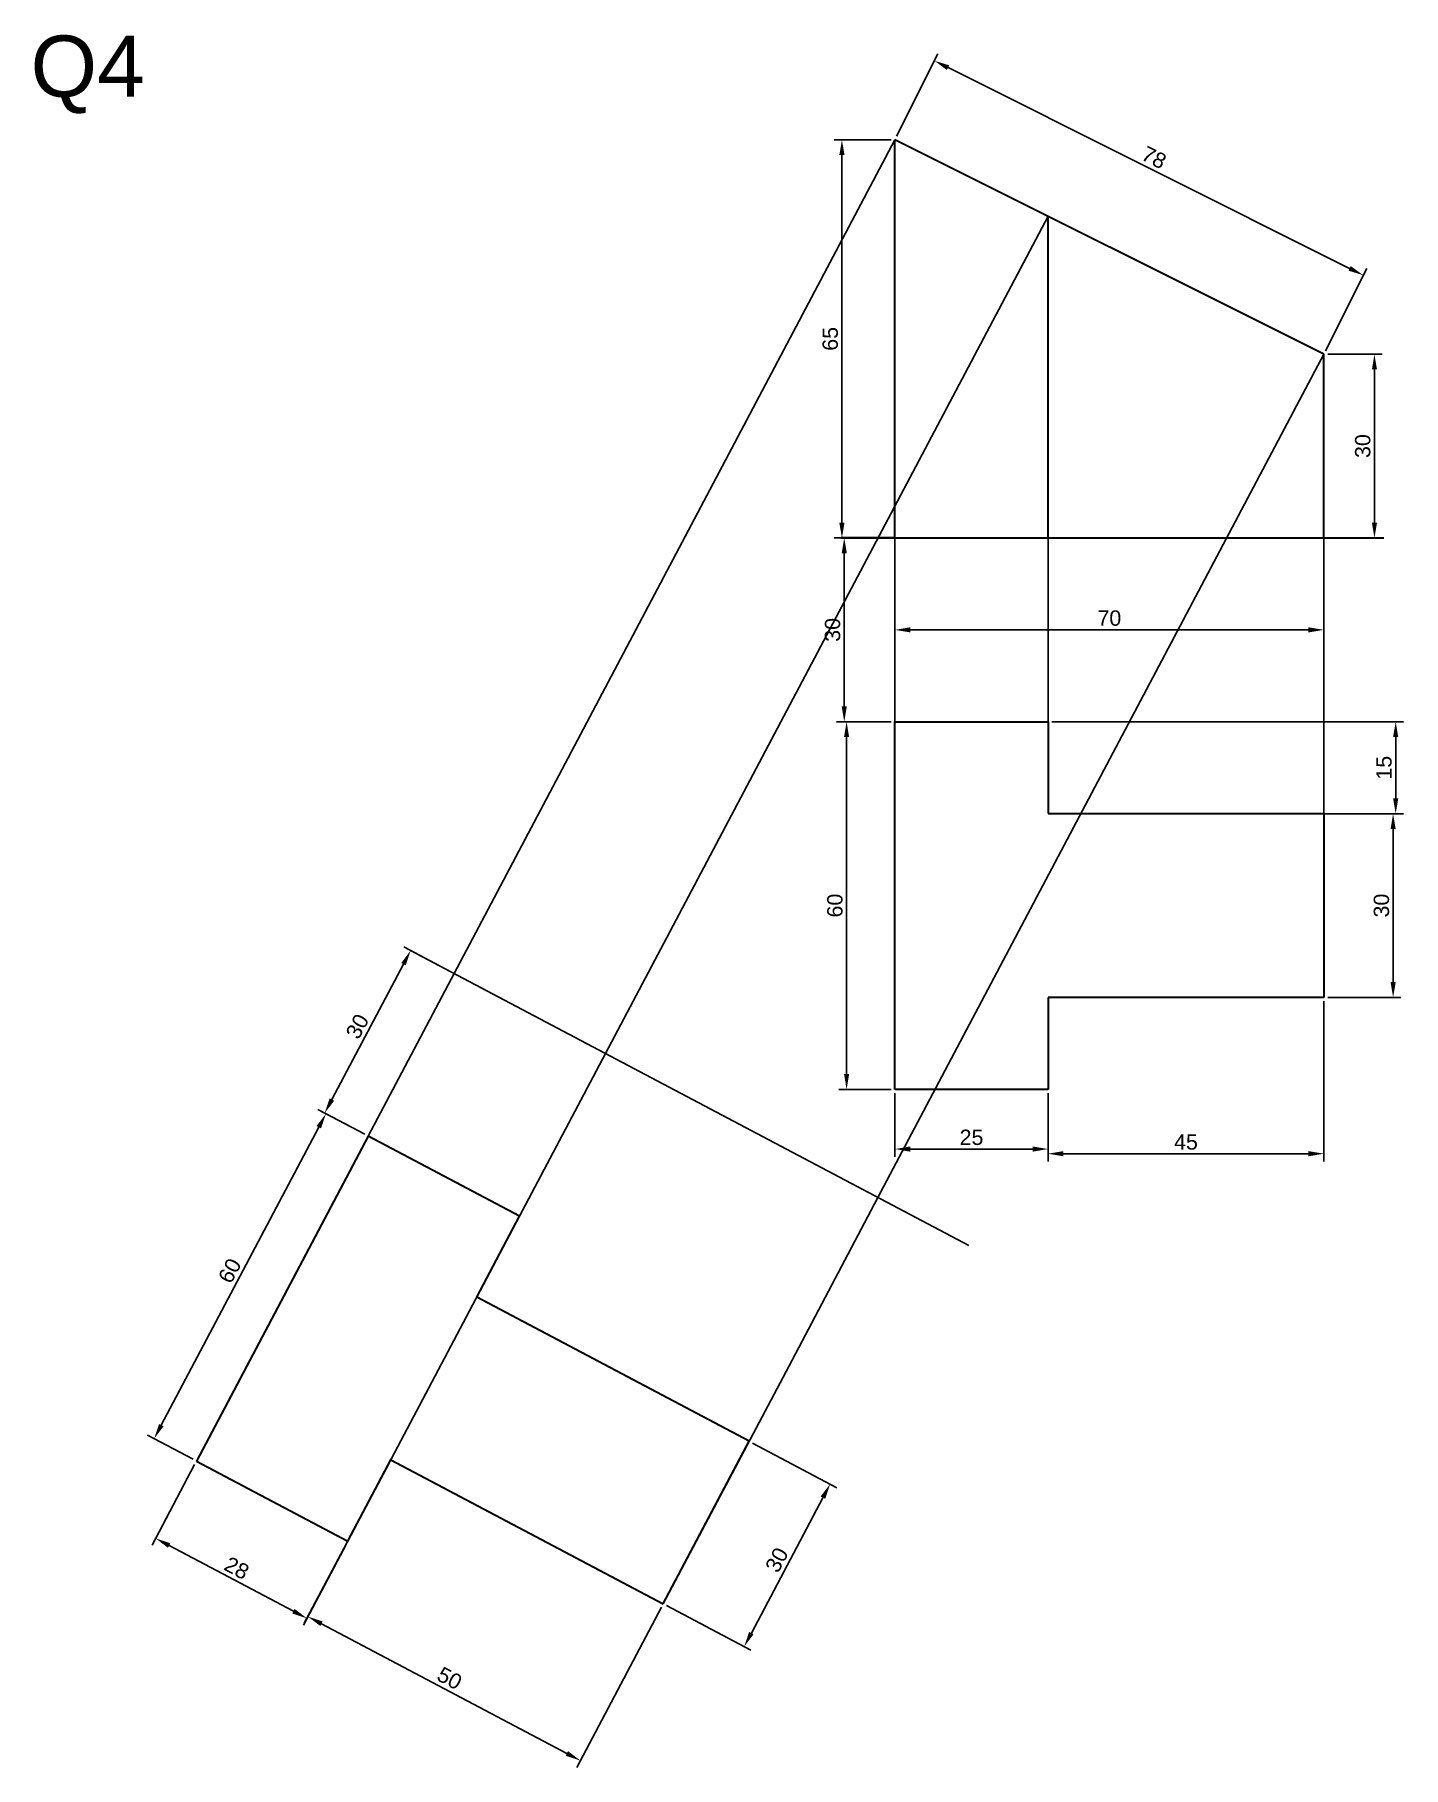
# Model space of a CAD drawing. Header units: millimetres. Extents: x 137 to 7220, y 7466 to 9893.
# Drawn here: x 2874.7 to 3098.1, y 8761.3 to 9044.1 of the extents above; entities that cross this region are included whole.
import ezdxf

# ---------------------------------------------------------------- set-up
doc = ezdxf.new("R2010")
doc.units = ezdxf.units.MM
doc.header["$PDMODE"] = 35
doc.header["$PDSIZE"] = 3
for name, color, linetype in [('Dimensions', 1, 'Continuous'), ('Projection', 140, 'Continuous'), ('Text', 7, 'Continuous')]:
    doc.layers.add(name, color=color, linetype=linetype)
doc.layers.add('Object', color=7, linetype='Continuous', lineweight=30)
doc.styles.get("Standard").update_dxf_attribs({"font": 'arial.ttf'})
doc.dimstyles.new('ISO-25', dxfattribs={"dimtxt": 2.5, "dimasz": 2.5, "dimexe": 1.25, "dimexo": 0.625, "dimtad": 1, "dimdec": 0, "dimtxsty": 'Standard', "dimcen": 2.5, "dimadec": 0, "dimazin": 0, "dimtfac": 1, "dimtdec": 0, "dimtmove": 0, "dimatfit": 3, "dimfxl": 1, "dimarcsym": 0})

msp = doc.modelspace()

# ---------------------------------------------------------------- texts
at = {"layer": 'Text'}
msp.add_text('Q4', height=10, dxfattribs=at).set_placement((2874.024, 9033.913))

# ---------------------------------------------------------------- blocks, each defined once
blk = doc.blocks.new('*D853')
at = {"layer": 'Defpoints', "color": 0, "transparency": 16777216}
for p in [(3015.09, 8961.91), (3085.09, 8961.91), (3085.09, 8946.91)]:
    blk.add_point(p, dxfattribs=at)
at = {"layer": 'Dimensions', "color": 0, "lineweight": -2, "transparency": 16777216}
for p, q in [((3015.09, 8961.29), (3015.09, 8945.66)), ((3085.09, 8961.29), (3085.09, 8945.66)), ((3017.59, 8946.91), (3082.59, 8946.91))]:
    blk.add_line(p, q, dxfattribs=at)
at = {"layer": 'Dimensions', "color": 0, "transparency": 16777216}
for points in [[(3017.59, 8947.33), (3017.59, 8946.5), (3015.09, 8946.91)], [(3082.59, 8947.33), (3082.59, 8946.5), (3085.09, 8946.91)]]:
    blk.add_solid(points, dxfattribs=at)
at = {"layer": 'Dimensions', "color": 0, "transparency": 16777216, "insert": (3050.09, 8948.82), "char_height": 2.5, "attachment_point": 5}
blk.add_mtext('70', dxfattribs=at)
blk = doc.blocks.new('*D854')
at = {"layer": 'Defpoints', "color": 0, "transparency": 16777216}
for p in [(3085.09, 8991.91), (3093.35, 8991.91), (3085.09, 8961.91)]:
    blk.add_point(p, dxfattribs=at)
at = {"layer": 'Dimensions', "color": 0, "lineweight": -2, "transparency": 16777216}
for p, q in [((3085.72, 8991.91), (3094.6, 8991.91)), ((3093.35, 8964.41), (3093.35, 8989.41)), ((3085.72, 8961.91), (3094.6, 8961.91))]:
    blk.add_line(p, q, dxfattribs=at)
at = {"layer": 'Dimensions', "color": 0, "transparency": 16777216}
for points in [[(3092.94, 8989.41), (3093.77, 8989.41), (3093.35, 8991.91)], [(3092.94, 8964.41), (3093.77, 8964.41), (3093.35, 8961.91)]]:
    blk.add_solid(points, dxfattribs=at)
at = {"layer": 'Dimensions', "color": 0, "transparency": 16777216, "insert": (3091.45, 8976.91), "char_height": 2.5, "attachment_point": 5, "rotation": 90}
blk.add_mtext('30', dxfattribs=at)
blk = doc.blocks.new('*D855')
at = {"layer": 'Defpoints', "color": 0, "transparency": 16777216}
for p in [(3006.44, 9026.91), (3015.09, 9026.91), (3015.09, 8961.91)]:
    blk.add_point(p, dxfattribs=at)
at = {"layer": 'Dimensions', "color": 0, "lineweight": -2, "transparency": 16777216}
for p, q in [((3014.47, 9026.91), (3005.19, 9026.91)), ((3006.44, 8964.41), (3006.44, 9024.41)), ((3014.47, 8961.91), (3005.19, 8961.91))]:
    blk.add_line(p, q, dxfattribs=at)
at = {"layer": 'Dimensions', "color": 0, "transparency": 16777216}
for points in [[(3006.02, 9024.41), (3006.86, 9024.41), (3006.44, 9026.91)], [(3006.02, 8964.41), (3006.86, 8964.41), (3006.44, 8961.91)]]:
    blk.add_solid(points, dxfattribs=at)
at = {"layer": 'Dimensions', "color": 0, "transparency": 16777216, "insert": (3004.54, 8994.41), "char_height": 2.5, "attachment_point": 5, "rotation": 90}
blk.add_mtext('65', dxfattribs=at)
blk = doc.blocks.new('*D808')
at = {"layer": 'Defpoints', "color": 0, "transparency": 16777216}
for p in [(3015.09, 9026.91), (3091.53, 9004.8), (3085.09, 8991.91)]:
    blk.add_point(p, dxfattribs=at)
at = {"layer": 'Dimensions', "color": 0, "lineweight": -2, "transparency": 16777216}
for p, q in [((3015.37, 9027.47), (3022.09, 9040.91)), ((3023.77, 9038.68), (3089.3, 9005.91)), ((3085.37, 8992.47), (3092.09, 9005.91))]:
    blk.add_line(p, q, dxfattribs=at)
at = {"layer": 'Dimensions', "color": 0, "transparency": 16777216}
for points in [[(3023.95, 9039.05), (3023.58, 9038.3), (3021.53, 9039.8)], [(3089.48, 9006.29), (3089.11, 9005.54), (3091.53, 9004.8)]]:
    blk.add_solid(points, dxfattribs=at)
at = {"layer": 'Dimensions', "color": 0, "transparency": 16777216, "insert": (3057.38, 9024), "char_height": 2.5, "attachment_point": 5, "rotation": 333.4349}
blk.add_mtext('78', dxfattribs=at)
blk = doc.blocks.new('*D871')
at = {"layer": 'Defpoints', "color": 0, "transparency": 16777216}
for p in [(3015.09, 8961.91), (3006.82, 8931.91), (3015.09, 8931.91)]:
    blk.add_point(p, dxfattribs=at)
at = {"layer": 'Dimensions', "color": 0, "lineweight": -2, "transparency": 16777216}
for p, q in [((3014.47, 8961.91), (3005.57, 8961.91)), ((3006.82, 8959.41), (3006.82, 8934.41)), ((3014.47, 8931.91), (3005.57, 8931.91))]:
    blk.add_line(p, q, dxfattribs=at)
at = {"layer": 'Dimensions', "color": 0, "transparency": 16777216}
for points in [[(3006.4, 8959.41), (3007.24, 8959.41), (3006.82, 8961.91)], [(3006.4, 8934.41), (3007.24, 8934.41), (3006.82, 8931.91)]]:
    blk.add_solid(points, dxfattribs=at)
at = {"layer": 'Dimensions', "color": 0, "transparency": 16777216, "insert": (3004.92, 8946.91), "char_height": 2.5, "attachment_point": 5, "rotation": 90}
blk.add_mtext('30', dxfattribs=at)
blk = doc.blocks.new('*D872')
at = {"layer": 'Defpoints', "color": 0, "transparency": 16777216}
for p in [(2943.15, 8890.81), (2922.03, 8868.04), (2929.13, 8864.29)]:
    blk.add_point(p, dxfattribs=at)
at = {"layer": 'Dimensions', "color": 0, "lineweight": -2, "transparency": 16777216}
for p, q in [((2942.6, 8891.11), (2934.95, 8895.15)), ((2934.88, 8892.36), (2923.2, 8870.25)), ((2928.58, 8864.58), (2920.93, 8868.63))]:
    blk.add_line(p, q, dxfattribs=at)
at = {"layer": 'Dimensions', "color": 0, "transparency": 16777216}
for points in [[(2934.52, 8892.55), (2935.25, 8892.16), (2936.05, 8894.57)], [(2922.83, 8870.45), (2923.57, 8870.06), (2922.03, 8868.04)]]:
    blk.add_solid(points, dxfattribs=at)
at = {"layer": 'Dimensions', "color": 0, "transparency": 16777216, "insert": (2927.36, 8882.19), "char_height": 2.5, "attachment_point": 5, "rotation": 62.1403}
blk.add_mtext('30', dxfattribs=at)
blk = doc.blocks.new('*D873')
at = {"layer": 'Defpoints', "color": 0, "transparency": 16777216}
for p in [(3015.09, 8871.91), (3040.09, 8871.91), (3040.09, 8862.17)]:
    blk.add_point(p, dxfattribs=at)
at = {"layer": 'Dimensions', "color": 0, "lineweight": -2, "transparency": 16777216}
for p, q in [((3015.09, 8871.29), (3015.09, 8860.92)), ((3040.09, 8871.29), (3040.09, 8860.92)), ((3017.59, 8862.17), (3037.59, 8862.17))]:
    blk.add_line(p, q, dxfattribs=at)
at = {"layer": 'Dimensions', "color": 0, "transparency": 16777216}
for points in [[(3017.59, 8862.59), (3017.59, 8861.75), (3015.09, 8862.17)], [(3037.59, 8862.59), (3037.59, 8861.75), (3040.09, 8862.17)]]:
    blk.add_solid(points, dxfattribs=at)
at = {"layer": 'Dimensions', "color": 0, "transparency": 16777216, "insert": (3027.59, 8864.07), "char_height": 2.5, "attachment_point": 5}
blk.add_mtext('25', dxfattribs=at)
blk = doc.blocks.new('*D874')
at = {"layer": 'Defpoints', "color": 0, "transparency": 16777216}
for p in [(3085.09, 8886.91), (3040.09, 8871.91), (3085.09, 8861.41)]:
    blk.add_point(p, dxfattribs=at)
at = {"layer": 'Dimensions', "color": 0, "lineweight": -2, "transparency": 16777216}
for p, q in [((3085.09, 8886.29), (3085.09, 8860.16)), ((3040.09, 8871.29), (3040.09, 8860.16)), ((3042.59, 8861.41), (3082.59, 8861.41))]:
    blk.add_line(p, q, dxfattribs=at)
at = {"layer": 'Dimensions', "color": 0, "transparency": 16777216}
for points in [[(3042.59, 8861.83), (3042.59, 8860.99), (3040.09, 8861.41)], [(3082.59, 8861.83), (3082.59, 8860.99), (3085.09, 8861.41)]]:
    blk.add_solid(points, dxfattribs=at)
at = {"layer": 'Dimensions', "color": 0, "transparency": 16777216, "insert": (3062.59, 8863.31), "char_height": 2.5, "attachment_point": 5}
blk.add_mtext('45', dxfattribs=at)
blk = doc.blocks.new('*D875')
at = {"layer": 'Defpoints', "color": 0, "transparency": 16777216}
for p in [(3085.09, 8916.91), (3096.4, 8916.91), (3085.09, 8886.91)]:
    blk.add_point(p, dxfattribs=at)
at = {"layer": 'Dimensions', "color": 0, "lineweight": -2, "transparency": 16777216}
for p, q in [((3085.72, 8916.91), (3097.65, 8916.91)), ((3096.4, 8889.41), (3096.4, 8914.41)), ((3085.72, 8886.91), (3097.65, 8886.91))]:
    blk.add_line(p, q, dxfattribs=at)
at = {"layer": 'Dimensions', "color": 0, "transparency": 16777216}
for points in [[(3095.99, 8914.41), (3096.82, 8914.41), (3096.4, 8916.91)], [(3095.99, 8889.41), (3096.82, 8889.41), (3096.4, 8886.91)]]:
    blk.add_solid(points, dxfattribs=at)
at = {"layer": 'Dimensions', "color": 0, "transparency": 16777216, "insert": (3094.5, 8901.91), "char_height": 2.5, "attachment_point": 5, "rotation": 90}
blk.add_mtext('30', dxfattribs=at)
blk = doc.blocks.new('*D876')
at = {"layer": 'Defpoints', "color": 0, "transparency": 16777216}
for p in [(3007.2, 8931.91), (3015.09, 8931.91), (3015.09, 8871.91)]:
    blk.add_point(p, dxfattribs=at)
at = {"layer": 'Dimensions', "color": 0, "lineweight": -2, "transparency": 16777216}
for p, q in [((3014.47, 8931.91), (3005.95, 8931.91)), ((3007.2, 8874.41), (3007.2, 8929.41)), ((3014.47, 8871.91), (3005.95, 8871.91))]:
    blk.add_line(p, q, dxfattribs=at)
at = {"layer": 'Dimensions', "color": 0, "transparency": 16777216}
for points in [[(3006.79, 8929.41), (3007.62, 8929.41), (3007.2, 8931.91)], [(3006.79, 8874.41), (3007.62, 8874.41), (3007.2, 8871.91)]]:
    blk.add_solid(points, dxfattribs=at)
at = {"layer": 'Dimensions', "color": 0, "transparency": 16777216, "insert": (3005.3, 8901.91), "char_height": 2.5, "attachment_point": 5, "rotation": 90}
blk.add_mtext('60', dxfattribs=at)
blk = doc.blocks.new('*D877')
at = {"layer": 'Defpoints', "color": 0, "transparency": 16777216}
for p in [(3040.09, 8931.91), (3040.09, 8916.91), (3096.82, 8916.91)]:
    blk.add_point(p, dxfattribs=at)
at = {"layer": 'Dimensions', "color": 0, "lineweight": -2, "transparency": 16777216}
for p, q in [((3040.72, 8931.91), (3098.07, 8931.91)), ((3096.82, 8929.41), (3096.82, 8919.41)), ((3040.72, 8916.91), (3098.07, 8916.91))]:
    blk.add_line(p, q, dxfattribs=at)
at = {"layer": 'Dimensions', "color": 0, "transparency": 16777216}
for points in [[(3096.4, 8929.41), (3097.24, 8929.41), (3096.82, 8931.91)], [(3096.4, 8919.41), (3097.24, 8919.41), (3096.82, 8916.91)]]:
    blk.add_solid(points, dxfattribs=at)
at = {"layer": 'Dimensions', "color": 0, "transparency": 16777216, "insert": (3094.92, 8924.41), "char_height": 2.5, "attachment_point": 5, "rotation": 90}
blk.add_mtext('15', dxfattribs=at)
blk = doc.blocks.new('*D878')
at = {"layer": 'Defpoints', "color": 0, "transparency": 16777216}
for p in [(2991.3, 8814.47), (2977.28, 8787.94), (2990.49, 8780.96)]:
    blk.add_point(p, dxfattribs=at)
at = {"layer": 'Dimensions', "color": 0, "lineweight": -2, "transparency": 16777216}
for p, q in [((2991.85, 8814.17), (3005.61, 8806.9)), ((3003.34, 8805.27), (2991.66, 8783.17)), ((2977.83, 8787.65), (2991.59, 8780.38))]:
    blk.add_line(p, q, dxfattribs=at)
at = {"layer": 'Dimensions', "color": 0, "transparency": 16777216}
for points in [[(3002.97, 8805.47), (3003.71, 8805.08), (3004.51, 8807.48)], [(2991.29, 8783.37), (2992.02, 8782.98), (2990.49, 8780.96)]]:
    blk.add_solid(points, dxfattribs=at)
at = {"layer": 'Dimensions', "color": 0, "transparency": 16777216, "insert": (2995.82, 8795.11), "char_height": 2.5, "attachment_point": 5, "rotation": 62.1403}
blk.add_mtext('30', dxfattribs=at)
blk = doc.blocks.new('*D879')
at = {"layer": 'Defpoints', "color": 0, "transparency": 16777216}
for p in [(2901.09, 8811.25), (2894.43, 8798.63), (2925.8, 8798.19)]:
    blk.add_point(p, dxfattribs=at)
at = {"layer": 'Dimensions', "color": 0, "lineweight": -2, "transparency": 16777216}
for p, q in [((2900.8, 8810.69), (2893.84, 8797.53)), ((2916.92, 8786.74), (2896.64, 8797.46)), ((2925.51, 8797.63), (2918.55, 8784.47))]:
    blk.add_line(p, q, dxfattribs=at)
at = {"layer": 'Dimensions', "color": 0, "transparency": 16777216}
for points in [[(2896.83, 8797.83), (2896.44, 8797.09), (2894.43, 8798.63)], [(2917.12, 8787.11), (2916.73, 8786.37), (2919.13, 8785.57)]]:
    blk.add_solid(points, dxfattribs=at)
at = {"layer": 'Dimensions', "color": 0, "transparency": 16777216, "insert": (2907.67, 8793.78), "char_height": 2.5, "attachment_point": 5, "rotation": 332.1403}
blk.add_mtext('28', dxfattribs=at)
blk = doc.blocks.new('*D880')
at = {"layer": 'Defpoints', "color": 0, "transparency": 16777216}
for p in [(2932.81, 8811.45), (2977.28, 8787.94), (2963.75, 8762.36)]:
    blk.add_point(p, dxfattribs=at)
at = {"layer": 'Dimensions', "color": 0, "lineweight": -2, "transparency": 16777216}
for p, q in [((2932.52, 8810.9), (2918.7, 8784.76)), ((2976.99, 8787.39), (2963.17, 8761.25)), ((2921.5, 8784.7), (2961.54, 8763.53))]:
    blk.add_line(p, q, dxfattribs=at)
at = {"layer": 'Dimensions', "color": 0, "transparency": 16777216}
for points in [[(2921.69, 8785.06), (2921.3, 8784.33), (2919.29, 8785.86)], [(2961.74, 8763.9), (2961.35, 8763.16), (2963.75, 8762.36)]]:
    blk.add_solid(points, dxfattribs=at)
at = {"layer": 'Dimensions', "color": 0, "transparency": 16777216, "insert": (2942.41, 8775.79), "char_height": 2.5, "attachment_point": 5, "rotation": 332.1403}
blk.add_mtext('50', dxfattribs=at)
blk = doc.blocks.new('*D881')
at = {"layer": 'Defpoints', "color": 0, "transparency": 16777216}
for p in [(2922.23, 8867.94), (2929.13, 8864.29), (2901.09, 8811.25)]:
    blk.add_point(p, dxfattribs=at)
at = {"layer": 'Dimensions', "color": 0, "lineweight": -2, "transparency": 16777216}
for p, q in [((2928.58, 8864.58), (2921.12, 8868.53)), ((2895.36, 8817.11), (2921.06, 8865.73)), ((2900.54, 8811.54), (2893.08, 8815.48))]:
    blk.add_line(p, q, dxfattribs=at)
at = {"layer": 'Dimensions', "color": 0, "transparency": 16777216}
for points in [[(2920.69, 8865.93), (2921.43, 8865.54), (2922.23, 8867.94)], [(2894.99, 8817.3), (2895.72, 8816.91), (2894.19, 8814.9)]]:
    blk.add_solid(points, dxfattribs=at)
at = {"layer": 'Dimensions', "color": 0, "transparency": 16777216, "insert": (2906.53, 8842.31), "char_height": 2.5, "attachment_point": 5, "rotation": 62.1403}
blk.add_mtext('60', dxfattribs=at)

# ---------------------------------------------------------------- dimensions: what is measured, and where the dimension line sits
at = {"layer": 'Dimensions'}
for p1, p2, distance, picture, middle in [((3015.091, 9026.914), (3085.091, 8991.914), 14.402, '*D808', (3057.382, 9023.996)), ((2943.152, 8890.814), (2929.133, 8864.291), -8.03, '*D872', (2927.362, 8882.194)), ((2901.094, 8811.245), (2929.133, 8864.291), 7.813, '*D881', (2906.526, 8842.308)), ((2991.297, 8814.466), (2977.278, 8787.944), 14.943, '*D878', (2995.816, 8795.111)), ((2925.799, 8798.187), (2901.094, 8811.245), 14.269, '*D879', (2907.667, 8793.782)), ((2932.809, 8811.449), (2977.278, 8787.944), -28.939, '*D880', (2942.409, 8775.792))]:
    dim = msp.add_aligned_dim(p1=p1, p2=p2, distance=distance, dimstyle='ISO-25', dxfattribs=at)
    dim.commit()
    dim.dimension.update_dxf_attribs({"geometry": picture, "text_midpoint": middle})
for base, p1, p2, picture, middle in [((3006.44, 9026.914), (3015.091, 8961.914), (3015.091, 9026.914), '*D855', (3004.539, 8994.414)), ((3093.353, 8991.914), (3085.091, 8961.914), (3085.091, 8991.914), '*D854', (3091.451, 8976.914)), ((3006.821, 8931.914), (3015.091, 8961.914), (3015.091, 8931.914), '*D871', (3004.919, 8946.914)), ((3007.202, 8931.914), (3015.091, 8871.914), (3015.091, 8931.914), '*D876', (3005.301, 8901.914)), ((3096.82, 8916.914), (3040.091, 8931.914), (3040.091, 8916.914), '*D877', (3094.918, 8924.414)), ((3096.403, 8916.914), (3085.091, 8886.914), (3085.091, 8916.914), '*D875', (3094.501, 8901.914))]:
    dim = msp.add_linear_dim(base=base, p1=p1, p2=p2, angle=90, dimstyle='ISO-25', dxfattribs=at)
    dim.commit()
    dim.dimension.update_dxf_attribs({"geometry": picture, "text_midpoint": middle})
for base, p1, p2, picture, middle in [((3085.091, 8946.914), (3015.091, 8961.914), (3085.091, 8961.914), '*D853', (3050.091, 8948.815)), ((3085.091, 8861.41), (3040.091, 8871.914), (3085.091, 8886.914), '*D874', (3062.591, 8863.306)), ((3040.091, 8862.172), (3015.091, 8871.914), (3040.091, 8871.914), '*D873', (3027.591, 8864.073))]:
    dim = msp.add_linear_dim(base=base, p1=p1, p2=p2, dimstyle='ISO-25', dxfattribs=at)
    dim.commit()
    dim.dimension.update_dxf_attribs({"geometry": picture, "text_midpoint": middle})

# ---------------------------------------------------------------- linework, layer by layer
at = {"layer": 'Object'}
for p, q in [((3015.091, 8961.914), (3015.091, 9026.914)), ((3085.091, 8991.914), (3015.091, 9026.914)), ((3040.091, 8961.914), (3040.091, 9014.414)), ((3085.091, 8961.914), (3085.091, 8991.914)), ((3015.091, 8961.914), (3006.28, 8961.914)), ((3006.28, 8961.914), (3094.865, 8961.914)), ((3015.091, 8961.914), (3040.091, 8961.914)), ((3040.091, 8961.914), (3085.091, 8961.914)), ((3015.091, 8931.914), (3040.091, 8931.914)), ((3015.091, 8871.914), (3015.091, 8931.914)), ((3040.091, 8931.914), (3040.091, 8916.914)), ((3040.091, 8916.914), (3085.091, 8916.914)), ((3085.091, 8916.914), (3085.091, 8886.914)), ((3085.091, 8886.914), (3040.091, 8886.914)), ((3040.091, 8886.914), (3040.091, 8871.914)), ((3040.091, 8871.914), (3015.091, 8871.914)), ((2929.133, 8864.291), (2901.094, 8811.245)), ((2953.838, 8851.233), (2929.133, 8864.291)), ((2946.828, 8837.971), (2953.838, 8851.233)), ((2991.297, 8814.466), (2946.828, 8837.971)), ((2977.278, 8787.944), (2991.297, 8814.466)), ((2901.094, 8811.245), (2925.799, 8798.187)), ((2925.799, 8798.187), (2932.809, 8811.449)), ((2932.809, 8811.449), (2977.278, 8787.944))]:
    msp.add_line(p, q, dxfattribs=at)
at = {"layer": 'Projection'}
for p, q in [((3015.091, 9026.914), (2943.152, 8890.814)), ((3040.091, 9014.414), (2967.857, 8877.756)), ((3085.091, 8991.914), (3012.326, 8854.251)), ((3015.091, 8961.914), (3015.091, 8931.914)), ((3040.091, 8961.914), (3040.091, 8931.914)), ((3085.091, 8961.914), (3085.091, 8931.914)), ((3015.091, 8931.914), (3015.091, 8871.914)), ((3040.091, 8931.914), (3040.091, 8916.914)), ((3085.091, 8931.914), (3085.091, 8886.914)), ((3027.151, 8846.415), (2936.002, 8894.593)), ((2943.152, 8890.814), (2929.133, 8864.291)), ((3040.091, 8886.914), (3040.091, 8871.914)), ((2967.857, 8877.756), (2953.838, 8851.233)), ((2929.133, 8864.291), (2901.094, 8811.245)), ((3012.326, 8854.251), (2998.307, 8827.728)), ((2953.838, 8851.233), (2925.799, 8798.187)), ((2998.307, 8827.728), (2977.278, 8787.944))]:
    msp.add_line(p, q, dxfattribs=at)

msp.set_redraw_order([(e.dxf.handle, doc.entitydb.next_handle()) for e in msp.query("TEXT MTEXT ATTDEF DIMENSION ARC_DIMENSION")])  # texts and dimensions are drawn at this point

doc.saveas('drawing.dxf')
